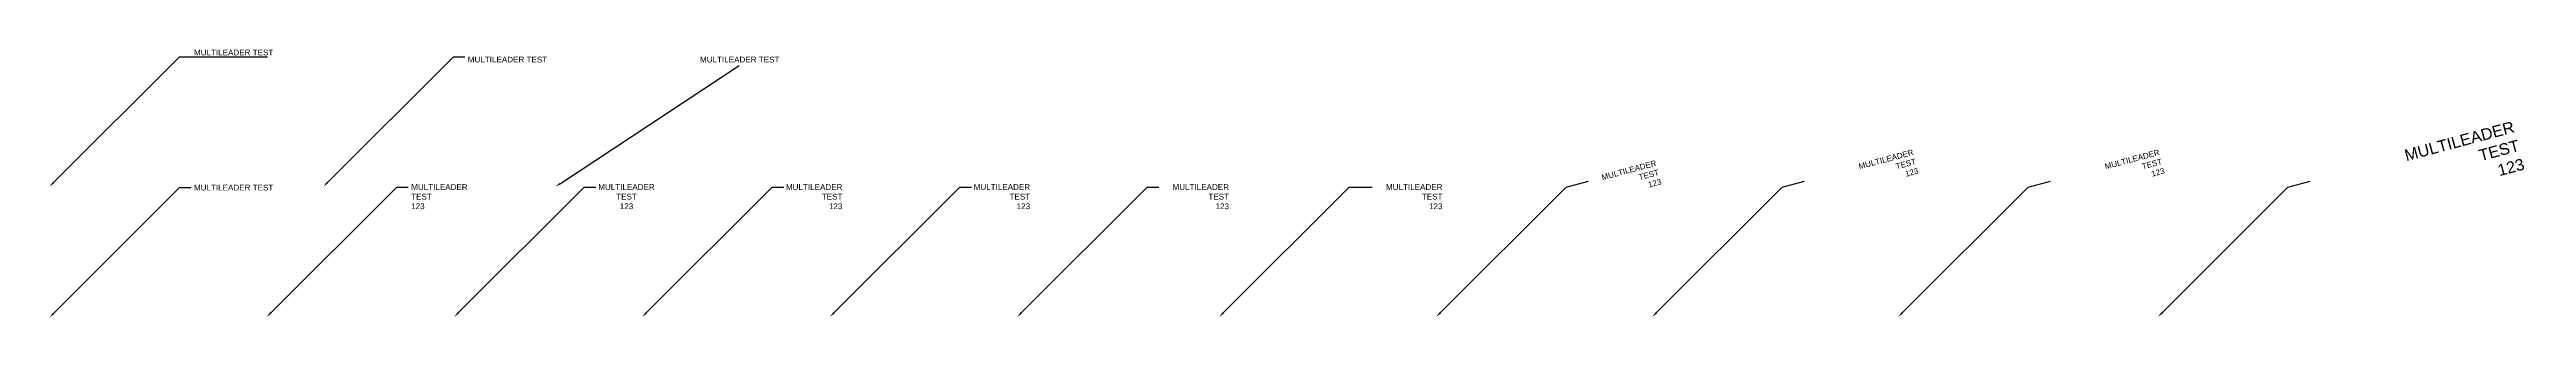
# Model space of a CAD drawing. Header units: millimetres. Extents: x 10 to 1725, y 10 to 196.
import ezdxf
from ezdxf import colors
from ezdxf.entities.mleader import LeaderData, LeaderLine
from ezdxf.math import Vec2, Vec3

# ---------------------------------------------------------------- set-up
doc = ezdxf.new("R2010")
doc.units = ezdxf.units.MM
doc.styles.get("Standard").update_dxf_attribs({"font": 'arial.ttf'})

msp = doc.modelspace()

# ---------------------------------------------------------------- leaders
ml = msp.add_multileader_mtext('Standard')
ml.set_content('MULTILEADER TEST', color=256)
ml.set_leader_properties()
ml.build(insert=Vec2(0, 0))
ml.multileader.update_dxf_attribs({"text_left_attachment_type": 5})
ctx = ml.context
ctx.base_point, ctx.plane_origin = Vec3(108, 190.7), Vec3(10, 100.7)
ctx.left_attachment = 5
notes = []
notes.append((ctx, [(0, (1, 1, 0), (100, 190.7), (1, 0), 8, [(0, [(10, 100.7)], 0, [])])]))
ctx.mtext.insert, ctx.mtext.flow_direction = Vec3(110, 195.6), 5
ml = msp.add_multileader_mtext('Standard')
ml.set_content('MULTILEADER TEST', color=256)
ml.set_leader_properties()
ml.build(insert=Vec2(0, 0))
ml.multileader.update_dxf_attribs({"text_left_attachment_type": 0})
ctx = ml.context
ctx.base_point, ctx.plane_origin = Vec3(297.6, 190.7), Vec3(199.6, 100.7)
ctx.left_attachment = 0
notes.append((ctx, [(0, (1, 1, 0), (289.6, 190.7), (1, 0), 8, [(0, [(199.6, 100.7)], 0, [])])]))
ctx.mtext.insert, ctx.mtext.flow_direction = Vec3(299.6, 190.7), 5
ml = msp.add_multileader_mtext('Standard')
ml.set_content('MULTILEADER TEST', color=256)
ml.set_leader_properties()
ml.build(insert=Vec2(0, 0))
ml.multileader.update_dxf_attribs({"text_left_attachment_type": 4, "text_right_attachment_type": 0, "dogleg_length": 0})
ctx = ml.context
ctx.base_point, ctx.plane_origin = Vec3(458.4, 184.6), Vec3(360.4, 100.7)
ctx.left_attachment, ctx.right_attachment = 4, 0
notes.append((ctx, [(0, (1, 1, 0), (487.6, 184.6), (1, 0), 0, [(0, [(360.4, 100.7)], 0, [])])]))
ctx.mtext.insert, ctx.mtext.flow_direction = Vec3(460.4, 190.7), 5
ml = msp.add_multileader_mtext('Standard')
ml.set_content('MULTILEADER\\PTEST\\P123', color=256)
ml.set_leader_properties()
ml.build(insert=Vec2(0, 0))
ml.multileader.update_dxf_attribs({"has_text_frame": 1, "dogleg_length": 16})
ctx = ml.context
ctx.base_point, ctx.char_height, ctx.landing_gap_size, ctx.plane_origin, ctx.plane_x_axis, ctx.plane_y_axis = Vec3(1575.3, 104.5), 8, 10, Vec3(1469.9, 10.4), Vec3(0.965926, 0.258819), Vec3(-0.258819, 0.965926)
ctx.text_align_type = 2
notes.append((ctx, [(0, (1, 1, 0), (1559.9, 100.4), (0.965926, 0.258819), 16, [(0, [(1469.9, 10.4)], 0, [])])]))
ctx.mtext.insert, ctx.mtext.text_direction, ctx.mtext.rotation, ctx.mtext.width, ctx.mtext.alignment, ctx.mtext.flow_direction = Vec3(1715.4, 146.2), Vec3(0.965926, 0.258819), 0.261799, 20, 3, 3
ml = msp.add_multileader_mtext('Standard')
ml.set_content('MULTILEADER\\PTEST\\P123', color=256)
ml.set_leader_properties()
ml.build(insert=Vec2(0, 0))
ml.multileader.update_dxf_attribs({"has_text_frame": 1, "dogleg_length": 16})
ctx = ml.context
ctx.base_point, ctx.landing_gap_size, ctx.plane_origin, ctx.plane_x_axis, ctx.plane_y_axis = Vec3(1225.1, 104.5), 10, Vec3(1119.7, 10.4), Vec3(0.965926, 0.258819), Vec3(-0.258819, 0.965926)
ctx.text_align_type = 2
notes.append((ctx, [(0, (1, 1, 0), (1209.7, 100.4), (0.965926, 0.258819), 16, [(0, [(1119.7, 10.4)], 0, [])])]))
ctx.mtext.insert, ctx.mtext.text_direction, ctx.mtext.rotation, ctx.mtext.alignment, ctx.mtext.flow_direction = Vec3(1300, 126.6), Vec3(0.965926, 0.258819), 0.261799, 3, 3
ml = msp.add_multileader_mtext('Standard')
ml.set_content('MULTILEADER\\PTEST\\P123', color=256)
ml.set_leader_properties()
ml.build(insert=Vec2(0, 0))
ml.multileader.update_dxf_attribs({"has_text_frame": 1, "dogleg_length": 16})
ctx = ml.context
ctx.base_point, ctx.landing_gap_size, ctx.plane_origin, ctx.plane_x_axis, ctx.plane_y_axis = Vec3(1395.5, 104.5), 10, Vec3(1290, 10.4), Vec3(0.965926, 0.258819), Vec3(-0.258819, 0.965926)
ctx.text_align_type = 2
notes.append((ctx, [(0, (1, 1, 0), (1380, 100.4), (0.965926, 0.258819), 16, [(0, [(1290, 10.4)], 0, [])])]))
ctx.mtext.insert, ctx.mtext.text_direction, ctx.mtext.rotation, ctx.mtext.width, ctx.mtext.alignment, ctx.mtext.flow_direction = Vec3(1470.4, 126.6), Vec3(0.965926, 0.258819), 0.261799, 20, 3, 3
ml = msp.add_multileader_mtext('Standard')
ml.set_content('MULTILEADER\\PTEST\\P123', color=256)
ml.set_leader_properties()
ml.build(insert=Vec2(0, 0))
ml.multileader.update_dxf_attribs({"has_text_frame": 1, "dogleg_length": 16})
ctx = ml.context
ctx.base_point, ctx.landing_gap_size, ctx.plane_origin, ctx.plane_x_axis, ctx.plane_y_axis = Vec3(1075.6, 104.5), 10, Vec3(970.1, 10.4), Vec3(0.965926, 0.258819), Vec3(-0.258819, 0.965926)
ctx.text_align_type = 2
notes.append((ctx, [(0, (1, 1, 0), (1060.1, 100.4), (0.965926, 0.258819), 16, [(0, [(970.1, 10.4)], 0, [])])]))
ctx.mtext.insert, ctx.mtext.text_direction, ctx.mtext.rotation, ctx.mtext.alignment, ctx.mtext.flow_direction = Vec3(1122, 119.1), Vec3(0.965926, 0.258819), 0.261799, 3, 5
ml = msp.add_multileader_mtext('Standard')
ml.set_content('MULTILEADER TEST', color=256)
ml.set_leader_properties()
ml.build(insert=Vec2(0, 0))
ctx = ml.context
ctx.base_point, ctx.plane_origin = Vec3(108, 100), Vec3(10, 10)
notes.append((ctx, [(0, (1, 1, 0), (100, 100), (1, 0), 8, [(0, [(10, 10)], 0, [])])]))
ctx.mtext.insert, ctx.mtext.flow_direction = Vec3(110, 102), 5
ml = msp.add_multileader_mtext('Standard')
ml.set_content('MULTILEADER\\PTEST\\P123', color=256)
ml.set_leader_properties()
ml.build(insert=Vec2(0, 0))
ctx = ml.context
ctx.base_point, ctx.plane_origin = Vec3(258.4, 100.4), Vec3(160.4, 10.4)
notes.append((ctx, [(0, (1, 1, 0), (250.4, 100.4), (1, 0), 8, [(0, [(160.4, 10.4)], 0, [])])]))
ctx.mtext.insert, ctx.mtext.flow_direction = Vec3(260.4, 102.4), 5
ml = msp.add_multileader_mtext('Standard')
ml.set_content('MULTILEADER\\PTEST\\P123', color=256)
ml.set_leader_properties()
ml.build(insert=Vec2(0, 0))
ctx = ml.context
ctx.base_point, ctx.plane_origin = Vec3(388.2, 100.4), Vec3(290.2, 10.4)
ctx.text_align_type = 1
notes.append((ctx, [(0, (1, 1, 0), (380.2, 100.4), (1, 0), 8, [(0, [(290.2, 10.4)], 0, [])])]))
ctx.mtext.insert, ctx.mtext.alignment, ctx.mtext.flow_direction = Vec3(409.5, 102.4), 2, 5
ml = msp.add_multileader_mtext('Standard')
ml.set_content('MULTILEADER\\PTEST\\P123', color=256)
ml.set_leader_properties()
ml.build(insert=Vec2(0, 0))
ctx = ml.context
ctx.base_point, ctx.plane_origin = Vec3(518.4, 100.4), Vec3(420.4, 10.4)
ctx.text_align_type = 2
notes.append((ctx, [(0, (1, 1, 0), (510.4, 100.4), (1, 0), 8, [(0, [(420.4, 10.4)], 0, [])])]))
ctx.mtext.insert, ctx.mtext.alignment, ctx.mtext.flow_direction = Vec3(559, 102.4), 3, 5
ml = msp.add_multileader_mtext('Standard')
ml.set_content('MULTILEADER\\PTEST\\P123', color=256)
ml.set_leader_properties()
ml.build(insert=Vec2(0, 0))
ml.multileader.update_dxf_attribs({"has_text_frame": 1})
ctx = ml.context
ctx.base_point, ctx.plane_origin = Vec3(648.3, 100.4), Vec3(550.3, 10.4)
ctx.text_align_type = 2
notes.append((ctx, [(0, (1, 1, 0), (640.3, 100.4), (1, 0), 8, [(0, [(550.3, 10.4)], 0, [])])]))
ctx.mtext.insert, ctx.mtext.alignment, ctx.mtext.flow_direction = Vec3(689, 102.4), 3, 5
ml = msp.add_multileader_mtext('Standard')
ml.set_content('MULTILEADER\\PTEST\\P123', color=256)
ml.set_leader_properties()
ml.build(insert=Vec2(0, 0))
ml.multileader.update_dxf_attribs({"has_text_frame": 1})
ctx = ml.context
ctx.base_point, ctx.landing_gap_size, ctx.plane_origin = Vec3(778, 100.4), 10, Vec3(680, 10.4)
ctx.text_align_type = 2
notes.append((ctx, [(0, (1, 1, 0), (770, 100.4), (1, 0), 8, [(0, [(680, 10.4)], 0, [])])]))
ctx.mtext.insert, ctx.mtext.alignment, ctx.mtext.flow_direction = Vec3(826.7, 102.4), 3, 5
ml = msp.add_multileader_mtext('Standard')
ml.set_content('MULTILEADER\\PTEST\\P123', color=256)
ml.set_leader_properties()
ml.build(insert=Vec2(0, 0))
ml.multileader.update_dxf_attribs({"has_text_frame": 1, "dogleg_length": 16})
ctx = ml.context
ctx.base_point, ctx.landing_gap_size, ctx.plane_origin = Vec3(925.9, 100.4), 10, Vec3(819.9, 10.4)
ctx.text_align_type = 2
notes.append((ctx, [(0, (1, 1, 0), (909.9, 100.4), (1, 0), 16, [(0, [(819.9, 10.4)], 0, [])])]))
ctx.mtext.insert, ctx.mtext.alignment, ctx.mtext.flow_direction = Vec3(974.5, 102.4), 3, 5
for ctx, leaders in notes:
    for number, flags, end, landing, length, lines in leaders:
        leader = LeaderData()
        leader.index, (leader.has_last_leader_line, leader.has_dogleg_vector, leader.attachment_direction) = number, flags
        leader.last_leader_point, leader.dogleg_vector, leader.dogleg_length = Vec3(end), Vec3(landing), length
        for number, points, colour, breaks in lines:
            line = LeaderLine()
            line.index, line.vertices, line.color, line.breaks = number, Vec3.list(points), colors.encode_raw_color(colour), breaks
            leader.lines.append(line)
        ctx.leaders.append(leader)

doc.saveas('drawing.dxf')
